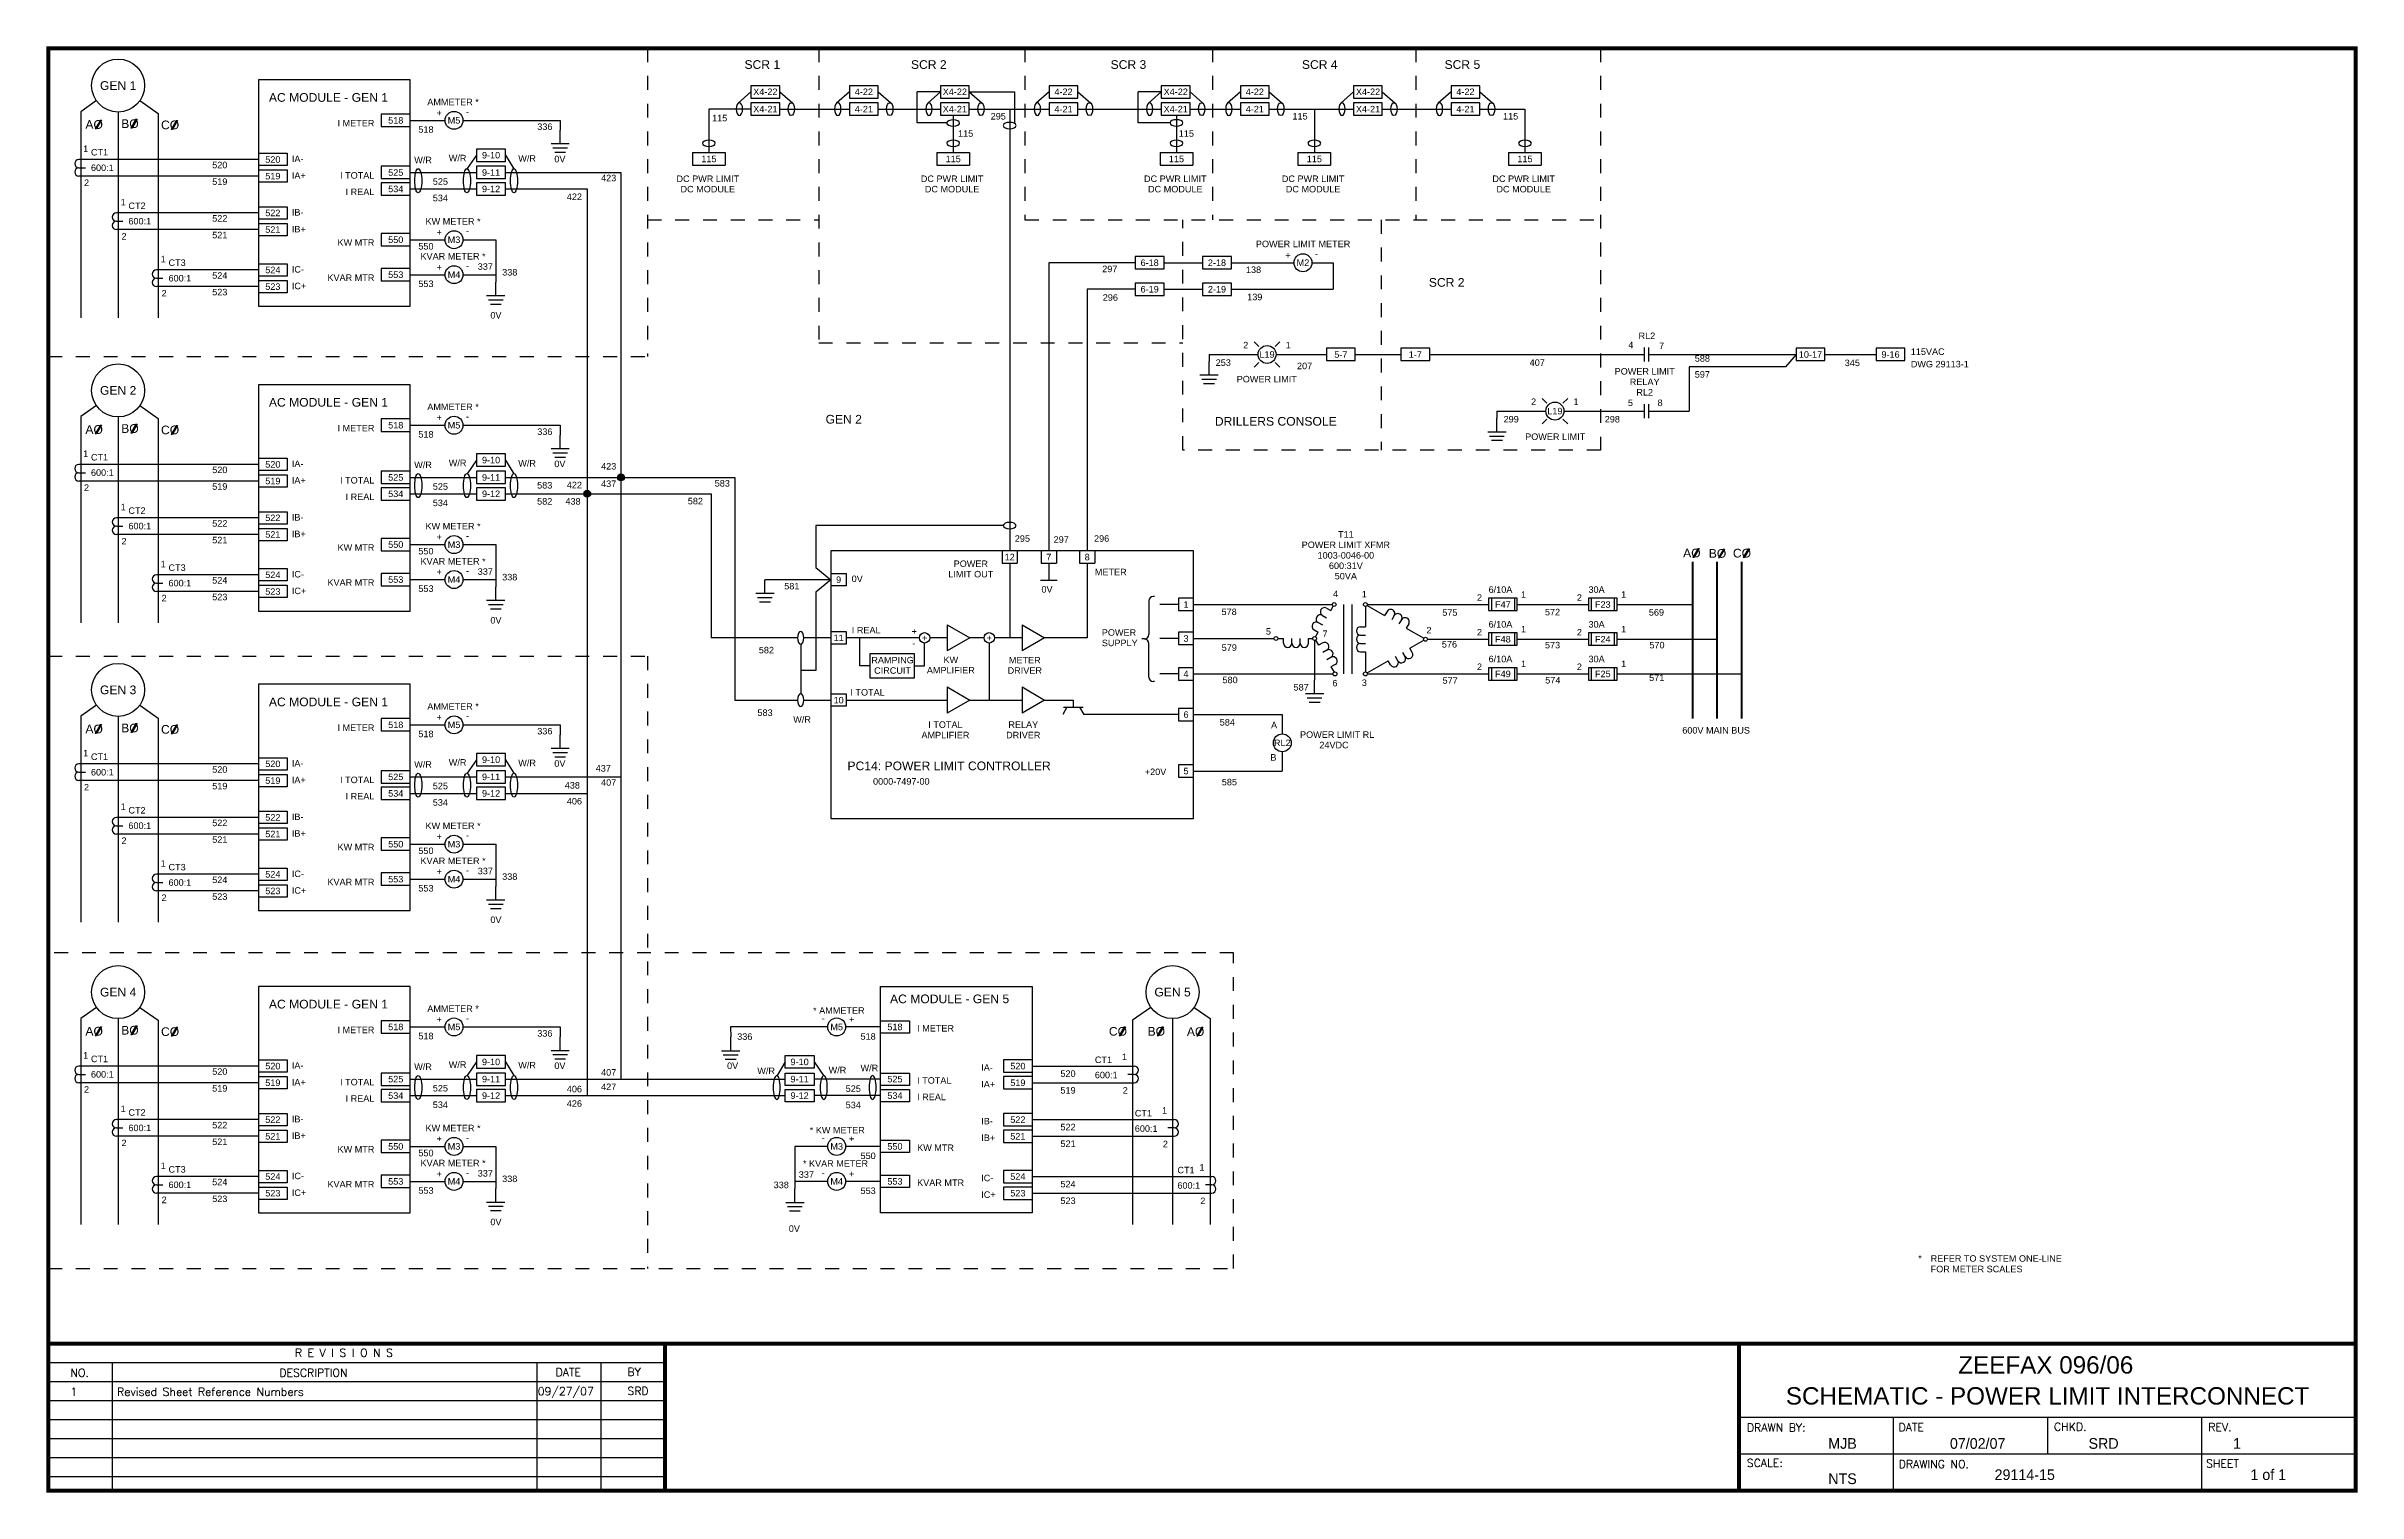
# Model space of a CAD drawing. Extents: x 1.2 to 17.8, y -2.1 to 8.4.
import ezdxf
from ezdxf.enums import TextEntityAlignment as Align

# ---------------------------------------------------------------- set-up
doc = ezdxf.new("R2010")
doc.units = 0
doc.header["$MEASUREMENT"] = 0
doc.linetypes.add('DASHED2', pattern=[0.375, 0.25, -0.125])
doc.layers.get('0').update_dxf_attribs({"linetype": 'CONTINUOUS'})
doc.layers.add('DRAWING', color=7, linetype='CONTINUOUS')
doc.styles.add('A1', font='A1.shx')
doc.styles.add('ROMAND', font='ROMAND.shx')
doc.styles.get("Standard").update_dxf_attribs({"font": 'ARIAL.TTF'})

msp = doc.modelspace()

# ---------------------------------------------------------------- texts
at = {"color": 7}
for s, height, style, p in [('R E V I S I O N S', 0.05763, 'ROMAND', (2.946, -1.087)), ('NO.', 0.0576, 'ROMAND', (1.328, -1.231)), ('1', 0.0576, 'ROMAND', (1.328, -1.368)), ('Revised Sheet Reference Numbers', 0.05763, 'ROMAND', (1.664, -1.368)), ('DESCRIPTION', 0.05763, 'ROMAND', (2.834, -1.231)), ('09/27/07', 0.0576, 'ROMAND', (4.696, -1.364)), ('DATE', 0.0576, 'ROMAND', (4.825, -1.227)), ('SRD', 0.0576, 'ROMAND', (5.343, -1.362)), ('BY', 0.0576, 'ROMAND', (5.343, -1.225)), ('DRAWN BY:', 0.0576, 'ROMAND', (13.412, -1.626)), ('DATE', 0.0576, 'ROMAND', (14.505, -1.624)), ('CHKD.', 0.0576, 'ROMAND', (15.625, -1.62)), ('REV.', 0.0576, 'ROMAND', (16.737, -1.623)), ('SCALE:', 0.0576, 'ROMAND', (13.411, -1.881)), ('MJB', 0.0769, 'A1', (13.998, -1.75)), ('DRAWING NO.', 0.05763, 'ROMAND', (14.506, -1.889)), ('07/02/07', 0.0769, 'A1', (14.875, -1.75)), ('SRD', 0.0769, 'A1', (15.874, -1.75)), ('SHEET', 0.0576, 'ROMAND', (16.721, -1.885)), ('1', 0.0769, 'A1', (16.916, -1.75)), ('NTS', 0.0769, 'A1', (13.998, -2.004)), ('29114-15', 0.0769, 'A1', (15.197, -1.975)), ('1 of 1', 0.0769, 'A1', (17.041, -1.975))]:
    msp.add_text(s, height=height, dxfattribs=dict(at, style=style)).set_placement(p)
at = {"layer": 'DRAWING', "color": 7}
for s, height, p in [('SCR 1', 0.0625, (6.315, 8.194)), ('SCR 2', 0.0625, (7.515, 8.194)), ('SCR 3', 0.0625, (8.954, 8.194)), ('SCR 4', 0.0625, (10.333, 8.194)), ('SCR 5', 0.0625, (11.361, 8.194)), ('AC MODULE - GEN 1', 0.0625, (3.188, 7.957)), ('AMMETER *', 0.0469, (4.086, 7.932)), ('DC PWR LIMIT', 0.04688, (5.922, 7.379)), ('DC MODULE', 0.0469, (5.922, 7.304)), ('DC PWR LIMIT', 0.04688, (7.683, 7.379)), ('DC MODULE', 0.0469, (7.683, 7.304)), ('DC PWR LIMIT', 0.04688, (9.292, 7.379)), ('DC MODULE', 0.0469, (9.292, 7.304)), ('DC PWR LIMIT', 0.04688, (10.285, 7.379)), ('DC MODULE', 0.0469, (10.285, 7.304)), ('DC PWR LIMIT', 0.04688, (11.803, 7.379)), ('DC MODULE', 0.0469, (11.803, 7.304)), ('KW METER *', 0.0469, (4.086, 7.072)), ('KVAR METER *', 0.04688, (4.086, 6.82)), ('POWER LIMIT METER', 0.04688, (10.213, 6.909)), ('SCR 2', 0.0625, (11.248, 6.624)), ('RL2', 0.0469, (12.691, 6.247)), ('POWER LIMIT', 0.04688, (12.675, 5.991)), ('POWER LIMIT', 0.04688, (9.951, 5.935)), ('RELAY', 0.0469, (12.675, 5.915)), ('RL2', 0.0469, (12.675, 5.84)), ('AC MODULE - GEN 1', 0.0625, (3.188, 5.76)), ('AMMETER *', 0.0469, (4.086, 5.735)), ('GEN 2', 0.0625, (6.902, 5.638)), ('DRILLERS CONSOLE', 0.0625, (10.016, 5.623)), ('POWER LIMIT', 0.04688, (12.03, 5.52)), ('KW METER *', 0.0469, (4.086, 4.875)), ('T11', 0.0469, (10.521, 4.816)), ('KVAR METER *', 0.04688, (4.086, 4.622)), ('POWER LIMIT XFMR', 0.04688, (10.521, 4.741)), ('1003-0046-00', 0.04688, (10.521, 4.665)), ('600:31V', 0.0469, (10.521, 4.59)), ('50VA', 0.0469, (10.521, 4.515)), ('RAMPING', 0.0469, (7.254, 3.91)), ('CIRCUIT', 0.0469, (7.254, 3.835)), ('AMPLIFIER', 0.0469, (7.674, 3.837)), ('KW', 0.0469, (7.674, 3.912)), ('DRIVER', 0.0469, (8.207, 3.835)), ('METER', 0.0469, (8.207, 3.91)), ('AC MODULE - GEN 1', 0.0625, (3.188, 3.601)), ('AMMETER *', 0.0469, (4.086, 3.576)), ('AMPLIFIER', 0.0469, (7.635, 3.37)), ('I TOTAL', 0.0469, (7.635, 3.445)), ('DRIVER', 0.0469, (8.196, 3.37)), ('RELAY', 0.0469, (8.196, 3.445)), ('KW METER *', 0.0469, (4.086, 2.716)), ('KVAR METER *', 0.04688, (4.086, 2.464)), ('AC MODULE - GEN 5', 0.0625, (7.665, 1.461)), ('AC MODULE - GEN 1', 0.0625, (3.188, 1.423)), ('AMMETER *', 0.0469, (4.086, 1.398)), ('KW METER *', 0.0469, (4.086, 0.538)), ('KVAR METER *', 0.04688, (4.086, 0.286))]:
    msp.add_text(s, height=height, dxfattribs=at).set_placement(p, align=Align.CENTER)
for s, height, p in [('GEN 1', 0.0625, (1.672, 8.074)), ('X4-22', 0.0469, (6.337, 8.029)), ('4-22', 0.0469, (7.047, 8.029)), ('X4-22', 0.0469, (7.703, 8.029)), ('4-22', 0.0469, (8.486, 8.029)), ('X4-22', 0.0469, (9.295, 8.029)), ('4-22', 0.0469, (9.865, 8.029)), ('X4-22', 0.0469, (10.681, 8.029)), ('4-22', 0.0469, (11.383, 8.029)), ('518', 0.0469, (3.673, 7.823)), ('M5', 0.0469, (4.093, 7.823)), ('X4-21', 0.0469, (6.337, 7.904)), ('4-21', 0.0469, (7.047, 7.904)), ('X4-21', 0.0469, (7.703, 7.904)), ('4-21', 0.0469, (8.486, 7.904)), ('X4-21', 0.0469, (9.295, 7.904)), ('4-21', 0.0469, (9.865, 7.904)), ('X4-21', 0.0469, (10.681, 7.904)), ('4-21', 0.0469, (11.383, 7.904)), ('520', 0.0469, (2.787, 7.541)), ('9-10', 0.0469, (4.36, 7.572)), ('115', 0.0469, (5.93, 7.545)), ('115', 0.0469, (7.691, 7.545)), ('115', 0.0469, (9.3, 7.545)), ('115', 0.0469, (10.294, 7.545)), ('115', 0.0469, (11.812, 7.545)), ('519', 0.0469, (2.787, 7.421)), ('525', 0.0469, (3.673, 7.447)), ('534', 0.0469, (3.673, 7.329)), ('9-11', 0.0469, (4.36, 7.447)), ('9-12', 0.0469, (4.36, 7.329)), ('522', 0.0469, (2.787, 7.156)), ('521', 0.0469, (2.787, 7.036)), ('550', 0.0469, (3.673, 6.963)), ('M3', 0.0469, (4.093, 6.963)), ('524', 0.0469, (2.787, 6.745)), ('553', 0.0469, (3.673, 6.711)), ('M4', 0.0469, (4.093, 6.711)), ('6-18', 0.0469, (9.107, 6.797)), ('2-18', 0.0469, (9.592, 6.797)), ('M2', 0.0469, (10.212, 6.797)), ('523', 0.0469, (2.787, 6.625)), ('6-19', 0.0469, (9.107, 6.606)), ('2-19', 0.0469, (9.592, 6.606)), ('L19', 0.0469, (9.953, 6.136)), ('5-7', 0.0469, (10.485, 6.136)), ('1-7', 0.0469, (11.022, 6.136)), ('10-17', 0.0469, (13.87, 6.136)), ('9-16', 0.0469, (14.447, 6.136)), ('GEN 2', 0.0625, (1.672, 5.877)), ('L19', 0.0469, (12.028, 5.728)), ('518', 0.0469, (3.673, 5.626)), ('M5', 0.0469, (4.093, 5.626)), ('520', 0.0469, (2.787, 5.344)), ('9-10', 0.0469, (4.36, 5.375)), ('519', 0.0469, (2.787, 5.224)), ('525', 0.0469, (3.673, 5.25)), ('9-11', 0.0469, (4.36, 5.25)), ('534', 0.0469, (3.673, 5.132)), ('9-12', 0.0469, (4.36, 5.132)), ('522', 0.0469, (2.787, 4.959)), ('521', 0.0469, (2.787, 4.839)), ('550', 0.0469, (3.673, 4.766)), ('M3', 0.0469, (4.093, 4.766)), ('12', 0.0469, (8.098, 4.676)), ('7', 0.0469, (8.38, 4.676)), ('8', 0.0469, (8.657, 4.676)), ('524', 0.0469, (2.787, 4.548)), ('553', 0.0469, (3.673, 4.514)), ('M4', 0.0469, (4.093, 4.514)), ('9', 0.0469, (6.865, 4.513)), ('LIMIT OUT', 0.0469, (7.818, 4.553)), ('POWER', 0.0469, (7.818, 4.628)), ('523', 0.0469, (2.787, 4.428)), ('1', 0.0469, (9.369, 4.334)), ('F47', 0.0469, (11.653, 4.334)), ('F23', 0.0469, (12.373, 4.334)), ('11', 0.0469, (6.865, 4.094)), ('+', 0.0469, (7.485, 4.094)), ('+', 0.0469, (7.951, 4.094)), ('3', 0.0469, (9.369, 4.089)), ('F48', 0.0469, (11.653, 4.084)), ('F24', 0.0469, (12.373, 4.084)), ('4', 0.0469, (9.369, 3.834)), ('F49', 0.0469, (11.653, 3.834)), ('F25', 0.0469, (12.373, 3.834)), ('GEN 3', 0.0625, (1.672, 3.719)), ('10', 0.0469, (6.865, 3.645)), ('6', 0.0469, (9.369, 3.541)), ('518', 0.0469, (3.673, 3.467)), ('M5', 0.0469, (4.093, 3.467)), ('RL2', 0.0469, (10.063, 3.337)), ('520', 0.0469, (2.787, 3.186)), ('9-10', 0.0469, (4.36, 3.216)), ('519', 0.0469, (2.787, 3.065)), ('525', 0.0469, (3.673, 3.092)), ('9-11', 0.0469, (4.36, 3.092)), ('5', 0.0469, (9.369, 3.134)), ('534', 0.0469, (3.673, 2.973)), ('9-12', 0.0469, (4.36, 2.973)), ('522', 0.0469, (2.787, 2.8)), ('521', 0.0469, (2.787, 2.68)), ('550', 0.0469, (3.673, 2.607)), ('M3', 0.0469, (4.093, 2.607)), ('524', 0.0469, (2.787, 2.39)), ('553', 0.0469, (3.673, 2.355)), ('M4', 0.0469, (4.093, 2.355)), ('523', 0.0469, (2.787, 2.27)), ('GEN 4', 0.0625, (1.672, 1.541)), ('GEN 5', 0.0625, (9.272, 1.541)), ('518', 0.0469, (3.673, 1.29)), ('M5', 0.0469, (4.093, 1.29)), ('M5', 0.0469, (6.851, 1.29)), ('518', 0.0469, (7.271, 1.29)), ('520', 0.0469, (2.787, 1.008)), ('9-10', 0.0469, (4.36, 1.038)), ('9-10', 0.0469, (6.584, 1.038)), ('520', 0.0469, (8.157, 1.008)), ('519', 0.0469, (2.787, 0.888)), ('525', 0.0469, (3.673, 0.914)), ('9-11', 0.0469, (4.36, 0.914)), ('9-11', 0.0469, (6.584, 0.914)), ('525', 0.0469, (7.271, 0.914)), ('519', 0.0469, (8.157, 0.888)), ('534', 0.0469, (3.673, 0.795)), ('9-12', 0.0469, (4.36, 0.795)), ('9-12', 0.0469, (6.584, 0.795)), ('534', 0.0469, (7.271, 0.795)), ('522', 0.0469, (2.787, 0.622)), ('521', 0.0469, (2.787, 0.502)), ('522', 0.0469, (8.157, 0.622)), ('521', 0.0469, (8.157, 0.502)), ('550', 0.0469, (3.673, 0.429)), ('M3', 0.0469, (4.093, 0.429)), ('M3', 0.0469, (6.851, 0.429)), ('550', 0.0469, (7.271, 0.429)), ('524', 0.0469, (2.787, 0.212)), ('553', 0.0469, (3.673, 0.177)), ('M4', 0.0469, (4.093, 0.177)), ('M4', 0.0469, (6.851, 0.177)), ('553', 0.0469, (7.271, 0.177)), ('524', 0.0469, (8.157, 0.212)), ('523', 0.0469, (2.787, 0.092)), ('523', 0.0469, (8.157, 0.092))]:
    msp.add_text(s, height=height, dxfattribs=at).set_placement(p, align=Align.MIDDLE_CENTER)
for s, height, p in [('+', 0.0469, (3.967, 7.854)), ('-', 0.0469, (4.179, 7.863)), ('115', 0.0469, (5.953, 7.816)), ('295', 0.0469, (7.961, 7.829)), ('115', 0.0469, (10.136, 7.829)), ('115', 0.0469, (11.654, 7.829)), ('518', 0.0469, (3.836, 7.734)), ('336', 0.0469, (4.693, 7.754)), ('115', 0.0469, (7.726, 7.705)), ('115', 0.0469, (9.317, 7.705)), ('1', 0.0469, (1.42, 7.595)), ('CT1', 0.0469, (1.476, 7.57)), ('600:1', 0.0469, (1.476, 7.458)), ('520', 0.0469, (2.35, 7.478)), ('IA-', 0.0469, (2.924, 7.522)), ('W/R', 0.0469, (3.806, 7.514)), ('W/R', 0.0469, (4.055, 7.528)), ('W/R', 0.0469, (4.556, 7.525)), ('0V', 0.0469, (4.816, 7.521)), ('2', 0.0469, (1.426, 7.35)), ('519', 0.0469, (2.35, 7.358)), ('IA+', 0.0469, (2.924, 7.402)), ('525', 0.0469, (3.94, 7.359)), ('423', 0.0469, (5.153, 7.384)), ('1', 0.0469, (1.69, 7.21)), ('CT2', 0.0469, (1.746, 7.184)), ('IB-', 0.0469, (2.924, 7.137)), ('534', 0.0469, (3.94, 7.24)), ('422', 0.0469, (4.906, 7.249)), ('2', 0.0469, (1.696, 6.964)), ('600:1', 0.0469, (1.746, 7.073)), ('522', 0.0469, (2.35, 7.093)), ('521', 0.0469, (2.35, 6.973)), ('IB+', 0.0469, (2.924, 7.016)), ('+', 0.0469, (3.967, 6.994)), ('-', 0.0469, (4.179, 7.003)), ('1', 0.0469, (1.979, 6.8)), ('550', 0.0469, (3.836, 6.892)), ('+', 0.0469, (10.085, 6.828)), ('-', 0.0469, (10.298, 6.837)), ('CT3', 0.0469, (2.035, 6.774)), ('600:1', 0.0469, (2.035, 6.662)), ('524', 0.0469, (2.35, 6.682)), ('IC-', 0.0469, (2.924, 6.726)), ('553', 0.0469, (3.836, 6.622)), ('+', 0.0469, (3.967, 6.742)), ('-', 0.0469, (4.179, 6.751)), ('337', 0.0469, (4.264, 6.746)), ('338', 0.0469, (4.44, 6.705)), ('297', 0.0469, (8.765, 6.729)), ('138', 0.0469, (9.801, 6.723)), ('2', 0.0469, (1.985, 6.554)), ('523', 0.0469, (2.35, 6.562)), ('IC+', 0.0469, (2.924, 6.606)), ('296', 0.0469, (8.769, 6.523)), ('139', 0.0469, (9.81, 6.527)), ('0V', 0.0469, (4.355, 6.395)), ('2', 0.0469, (9.781, 6.18)), ('1', 0.0469, (10.087, 6.18)), ('4', 0.0469, (12.557, 6.181)), ('7', 0.0469, (12.779, 6.175)), ('115VAC', 0.0469, (14.593, 6.133)), ('253', 0.0469, (9.583, 6.054)), ('207', 0.0469, (10.169, 6.03)), ('407', 0.0469, (11.846, 6.054)), ('588', 0.0469, (13.036, 6.084)), ('597', 0.0469, (13.036, 5.969)), ('345', 0.0469, (14.117, 6.052)), ('DWG 29113-1', 0.04688, (14.593, 6.043)), ('+', 0.0469, (3.967, 5.657)), ('-', 0.0469, (4.179, 5.666)), ('299', 0.0469, (11.658, 5.646)), ('2', 0.0469, (11.856, 5.772)), ('1', 0.0469, (12.162, 5.772)), ('298', 0.0469, (12.387, 5.646)), ('5', 0.0469, (12.554, 5.764)), ('8', 0.0469, (12.768, 5.764)), ('518', 0.0469, (3.836, 5.537)), ('336', 0.0469, (4.693, 5.556)), ('1', 0.0469, (1.42, 5.398)), ('CT1', 0.0469, (1.476, 5.372)), ('IA-', 0.0469, (2.924, 5.325)), ('W/R', 0.0469, (3.806, 5.317)), ('W/R', 0.0469, (4.055, 5.331)), ('W/R', 0.0469, (4.556, 5.328)), ('0V', 0.0469, (4.816, 5.324)), ('423', 0.0469, (5.153, 5.307)), ('2', 0.0469, (1.426, 5.153)), ('600:1', 0.0469, (1.476, 5.261)), ('520', 0.0469, (2.35, 5.281)), ('519', 0.0469, (2.35, 5.161)), ('IA+', 0.0469, (2.924, 5.205)), ('525', 0.0469, (3.94, 5.161)), ('583', 0.0469, (4.692, 5.17)), ('422', 0.0469, (4.906, 5.172)), ('437', 0.0469, (5.153, 5.181)), ('583', 0.0469, (5.972, 5.184)), ('1', 0.0469, (1.69, 5.013)), ('CT2', 0.0469, (1.746, 4.987)), ('534', 0.0469, (3.94, 5.043)), ('582', 0.0469, (4.692, 5.054)), ('438', 0.0469, (4.896, 5.054)), ('582', 0.0469, (5.778, 5.056)), ('600:1', 0.0469, (1.746, 4.876)), ('522', 0.0469, (2.35, 4.895)), ('IB-', 0.0469, (2.924, 4.939)), ('IB+', 0.0469, (2.924, 4.819)), ('+', 0.0469, (3.967, 4.797)), ('295', 0.0469, (8.135, 4.786)), ('296', 0.0469, (8.706, 4.786)), ('2', 0.0469, (1.696, 4.767)), ('521', 0.0469, (2.35, 4.775)), ('550', 0.0469, (3.836, 4.695)), ('-', 0.0469, (4.179, 4.806)), ('297', 0.0469, (8.415, 4.779)), ('1', 0.0469, (1.979, 4.602)), ('CT3', 0.0469, (2.035, 4.576)), ('600:1', 0.0469, (2.035, 4.465)), ('524', 0.0469, (2.35, 4.485)), ('IC-', 0.0469, (2.924, 4.529)), ('+', 0.0469, (3.967, 4.545)), ('-', 0.0469, (4.179, 4.554)), ('337', 0.0469, (4.264, 4.548)), ('338', 0.0469, (4.44, 4.508)), ('0V', 0.0469, (6.959, 4.496)), ('METER', 0.0469, (8.712, 4.545)), ('2', 0.0469, (1.985, 4.357)), ('523', 0.0469, (2.35, 4.365)), ('IC+', 0.0469, (2.924, 4.409)), ('553', 0.0469, (3.836, 4.425)), ('581', 0.0469, (6.473, 4.443)), ('0V', 0.0469, (8.327, 4.42)), ('4', 0.0469, (10.429, 4.388)), ('1', 0.0469, (10.636, 4.385)), ('2', 0.0469, (11.466, 4.361)), ('6/10A', 0.0469, (11.55, 4.418)), ('1', 0.0469, (11.784, 4.383)), ('2', 0.0469, (12.186, 4.361)), ('30A', 0.0469, (12.27, 4.418)), ('1', 0.0469, (12.505, 4.383)), ('0V', 0.0469, (4.355, 4.197)), ('I REAL', 0.0469, (6.96, 4.126)), ('578', 0.0469, (9.625, 4.258)), ('2', 0.0469, (11.102, 4.126)), ('575', 0.0469, (11.216, 4.253)), ('6/10A', 0.0469, (11.55, 4.168)), ('1', 0.0469, (11.784, 4.133)), ('572', 0.0469, (11.956, 4.256)), ('30A', 0.0469, (12.27, 4.168)), ('1', 0.0469, (12.505, 4.133)), ('569', 0.0469, (12.705, 4.254)), ('582', 0.0469, (6.29, 3.982)), ('+', 0.0469, (7.391, 4.117)), ('-', 0.0469, (7.396, 4.031)), ('SUPPLY', 0.0469, (8.762, 4.034)), ('POWER', 0.0469, (8.762, 4.109)), ('579', 0.0469, (9.626, 4)), ('5', 0.0469, (9.945, 4.117)), ('7', 0.0469, (10.353, 4.1)), ('576', 0.0469, (11.213, 4.024)), ('2', 0.0469, (11.466, 4.111)), ('573', 0.0469, (11.956, 4.018)), ('2', 0.0469, (12.186, 4.111)), ('570', 0.0469, (12.709, 4.018)), ('2', 0.0469, (11.466, 3.862)), ('6/10A', 0.0469, (11.55, 3.918)), ('1', 0.0469, (11.784, 3.883)), ('2', 0.0469, (12.186, 3.862)), ('30A', 0.0469, (12.27, 3.918)), ('1', 0.0469, (12.505, 3.883)), ('I TOTAL', 0.0469, (6.95, 3.678)), ('580', 0.0469, (9.632, 3.767)), ('587', 0.0469, (10.144, 3.714)), ('6', 0.0469, (10.424, 3.744)), ('3', 0.0469, (10.636, 3.747)), ('577', 0.0469, (11.218, 3.763)), ('574', 0.0469, (11.958, 3.765)), ('571', 0.0469, (12.707, 3.783)), ('+', 0.0469, (3.967, 3.499)), ('-', 0.0469, (4.179, 3.508)), ('583', 0.0469, (6.28, 3.531)), ('W/R', 0.0469, (6.538, 3.482)), ('584', 0.0469, (9.612, 3.462)), ('518', 0.0469, (3.836, 3.378)), ('336', 0.0469, (4.693, 3.398)), ('A', 0.0469, (9.982, 3.442)), ('POWER LIMIT RL', 0.04688, (10.191, 3.373)), ('24VDC', 0.0469, (10.33, 3.298)), ('600V MAIN BUS', 0.04688, (12.946, 3.404)), ('1', 0.0469, (1.42, 3.24)), ('CT1', 0.0469, (1.476, 3.214)), ('520', 0.0469, (2.35, 3.122)), ('IA-', 0.0469, (2.924, 3.166)), ('W/R', 0.0469, (3.806, 3.158)), ('W/R', 0.0469, (4.055, 3.173)), ('W/R', 0.0469, (4.556, 3.169)), ('0V', 0.0469, (4.816, 3.165)), ('437', 0.0469, (5.114, 3.13)), ('PC14: POWER LIMIT CONTROLLER', 0.0625, (6.929, 3.14)), ('B', 0.0469, (9.977, 3.209)), ('2', 0.0469, (1.426, 2.994)), ('600:1', 0.0469, (1.476, 3.102)), ('519', 0.0469, (2.35, 3.002)), ('IA+', 0.0469, (2.924, 3.046)), ('525', 0.0469, (3.94, 3.003)), ('438', 0.0469, (4.891, 3.008)), ('407', 0.0469, (5.153, 3.028)), ('0000-7497-00', 0.04688, (7.113, 3.036)), ('+20V', 0.0469, (9.072, 3.105)), ('585', 0.0469, (9.627, 3.031)), ('1', 0.0469, (1.69, 2.854)), ('CT2', 0.0469, (1.746, 2.828)), ('534', 0.0469, (3.94, 2.884)), ('406', 0.0469, (4.906, 2.893)), ('600:1', 0.0469, (1.746, 2.717)), ('522', 0.0469, (2.35, 2.737)), ('IB-', 0.0469, (2.924, 2.781)), ('IB+', 0.0469, (2.924, 2.661)), ('+', 0.0469, (3.967, 2.639)), ('-', 0.0469, (4.179, 2.648)), ('2', 0.0469, (1.696, 2.609)), ('521', 0.0469, (2.35, 2.617)), ('550', 0.0469, (3.836, 2.536)), ('1', 0.0469, (1.979, 2.444)), ('CT3', 0.0469, (2.035, 2.418)), ('600:1', 0.0469, (2.035, 2.307)), ('524', 0.0469, (2.35, 2.327)), ('IC-', 0.0469, (2.924, 2.37)), ('+', 0.0469, (3.967, 2.386)), ('-', 0.0469, (4.179, 2.395)), ('337', 0.0469, (4.264, 2.39)), ('338', 0.0469, (4.44, 2.35)), ('2', 0.0469, (1.985, 2.198)), ('523', 0.0469, (2.35, 2.206)), ('IC+', 0.0469, (2.924, 2.25)), ('553', 0.0469, (3.836, 2.266)), ('0V', 0.0469, (4.355, 2.039)), ('+', 0.0469, (3.967, 1.321)), ('-', 0.0469, (4.179, 1.33)), ('* AMMETER', 0.0469, (6.681, 1.385)), ('518', 0.0469, (3.836, 1.201)), ('336', 0.0469, (4.693, 1.22)), ('336', 0.0469, (6.134, 1.197)), ('518', 0.0469, (7.023, 1.198)), ('I METER', 0.0469, (7.431, 1.257)), ('1', 0.0469, (1.42, 1.062)), ('CT1', 0.0469, (1.476, 1.036)), ('IA-', 0.0469, (2.924, 0.989)), ('W/R', 0.0469, (3.806, 0.98)), ('W/R', 0.0469, (4.055, 0.995)), ('W/R', 0.0469, (4.556, 0.991)), ('0V', 0.0469, (4.816, 0.987)), ('0V', 0.0469, (6.061, 0.987)), ('W/R', 0.0469, (6.793, 0.956)), ('W/R', 0.0469, (7.023, 0.971)), ('IA-', 0.0469, (7.893, 0.974)), ('CT1', 0.0469, (8.712, 1.03)), ('1', 0.0469, (8.907, 1.051)), ('2', 0.0469, (1.426, 0.816)), ('600:1', 0.0469, (1.476, 0.925)), ('520', 0.0469, (2.35, 0.945)), ('519', 0.0469, (2.35, 0.824)), ('IA+', 0.0469, (2.924, 0.868)), ('525', 0.0469, (3.94, 0.825)), ('406', 0.0469, (4.906, 0.819)), ('407', 0.0469, (5.153, 0.939)), ('427', 0.0469, (5.153, 0.835)), ('W/R', 0.0469, (6.279, 0.95)), ('525', 0.0469, (6.916, 0.822)), ('I TOTAL', 0.0469, (7.431, 0.881)), ('IA+', 0.0469, (7.893, 0.854)), ('520', 0.0469, (8.464, 0.93)), ('519', 0.0469, (8.464, 0.81)), ('600:1', 0.0469, (8.712, 0.92)), ('2', 0.0469, (8.913, 0.809)), ('1', 0.0469, (1.69, 0.676)), ('CT2', 0.0469, (1.746, 0.65)), ('534', 0.0469, (3.94, 0.706)), ('426', 0.0469, (4.906, 0.715)), ('534', 0.0469, (6.916, 0.704)), ('I REAL', 0.0469, (7.431, 0.762)), ('CT1', 0.0469, (9, 0.645)), ('1', 0.0469, (9.196, 0.665)), ('600:1', 0.0469, (1.746, 0.539)), ('522', 0.0469, (2.35, 0.559)), ('IB-', 0.0469, (2.924, 0.603)), ('IB+', 0.0469, (2.924, 0.483)), ('+', 0.0469, (3.967, 0.461)), ('* KW METER', 0.0469, (6.657, 0.523)), ('IB-', 0.0469, (7.893, 0.588)), ('IB+', 0.0469, (7.893, 0.468)), ('522', 0.0469, (8.464, 0.545)), ('600:1', 0.0469, (9, 0.534)), ('2', 0.0469, (1.696, 0.431)), ('521', 0.0469, (2.35, 0.439)), ('550', 0.0469, (3.836, 0.358)), ('-', 0.0469, (4.179, 0.47)), ('550', 0.0469, (7.023, 0.338)), ('KW MTR', 0.0469, (7.431, 0.396)), ('521', 0.0469, (8.464, 0.425)), ('2', 0.0469, (9.202, 0.423)), ('1', 0.0469, (1.979, 0.266)), ('CT3', 0.0469, (2.035, 0.24)), ('600:1', 0.0469, (2.035, 0.129)), ('524', 0.0469, (2.35, 0.149)), ('IC-', 0.0469, (2.924, 0.193)), ('+', 0.0469, (3.967, 0.208)), ('-', 0.0469, (4.179, 0.217)), ('337', 0.0469, (4.264, 0.212)), ('338', 0.0469, (4.44, 0.172)), ('338', 0.0469, (6.397, 0.128)), ('337', 0.0469, (6.578, 0.203)), ('* KVAR METER', 0.04688, (6.608, 0.282)), ('KVAR MTR', 0.0469, (7.431, 0.144)), ('IC-', 0.0469, (7.893, 0.178)), ('524', 0.0469, (8.464, 0.134)), ('CT1', 0.0469, (9.307, 0.235)), ('600:1', 0.0469, (9.307, 0.124)), ('1', 0.0469, (9.466, 0.255)), ('2', 0.0469, (1.985, 0.02)), ('523', 0.0469, (2.35, 0.028)), ('IC+', 0.0469, (2.924, 0.072)), ('553', 0.0469, (3.836, 0.088)), ('553', 0.0469, (7.023, 0.086)), ('IC+', 0.0469, (7.893, 0.058)), ('523', 0.0469, (8.464, 0.014)), ('2', 0.0469, (9.472, 0.013)), ('0V', 0.0469, (4.355, -0.139)), ('0V', 0.0469, (6.506, -0.187)), ('*', 0.0469, (14.647, -0.402)), ('REFER TO SYSTEM ONE-LINE ', 0.04688, (14.736, -0.402)), ('FOR METER SCALES', 0.04688, (14.736, -0.478))]:
    msp.add_text(s, height=height, dxfattribs=at).set_placement(p)
for s, p in [('I METER', (3.519, 7.779)), ('I TOTAL', (3.519, 7.403)), ('I REAL', (3.519, 7.284)), ('KW MTR', (3.519, 6.919)), ('KVAR MTR', (3.519, 6.666)), ('I METER', (3.519, 5.582)), ('I TOTAL', (3.519, 5.206)), ('I REAL', (3.519, 5.087)), ('KW MTR', (3.519, 4.721)), ('KVAR MTR', (3.519, 4.469)), ('I METER', (3.519, 3.423)), ('I TOTAL', (3.519, 3.047)), ('I REAL', (3.519, 2.929)), ('KW MTR', (3.519, 2.563)), ('KVAR MTR', (3.519, 2.311)), ('I METER', (3.519, 1.245)), ('I TOTAL', (3.519, 0.869)), ('I REAL', (3.519, 0.751)), ('KW MTR', (3.519, 0.385)), ('KVAR MTR', (3.519, 0.133))]:
    msp.add_text(s, height=0.0469, dxfattribs=at).set_placement(p, align=Align.RIGHT)
at = {"layer": 'DRAWING', "color": 7, "text_generation_flag": 2}
for s, p in [('-', (6.765, 1.33)), ('+', (6.978, 1.321)), ('+', (6.978, 0.461)), ('-', (6.765, 0.47)), ('-', (6.765, 0.217)), ('+', (6.978, 0.208))]:
    msp.add_text(s, height=0.0469, dxfattribs=at).set_placement(p)
at = {"layer": 'DRAWING', "color": 7, "linetype": 'ByBlock'}
for s, p in [('ZEEFAX 096/06', (15.566, -1.208)), ('SCHEMATIC - POWER LIMIT INTERCONNECT', (15.579, -1.431))]:
    msp.add_text(s, height=0.125, dxfattribs=at).set_placement(p, align=Align.CENTER)

# ---------------------------------------------------------------- blocks, each defined once
blk = doc.blocks.new('A_phase')
h = blk.add_hatch(color=256)
h.paths.add_polyline_path([(0.1, -0.033), (0.108, -0.033), (0.145, 0.031), (0.137, 0.031)], flags=16)
h.paths.add_polyline_path([(0.01, -0.05), (0.165, -0.05), (0.165, 0.047), (0.01, 0.047)], flags=9)
for p, q in [((0.137, 0.031), (0.1, -0.033)), ((0.145, 0.031), (0.108, -0.033)), ((0.137, 0.031), (0.145, 0.031)), ((0.108, -0.033), (0.1, -0.033))]:
    blk.add_line(p, q)
blk.add_text('AO', height=0.0625).set_placement((0.029, -0.032))
blk = doc.blocks.new('B_phase')
h = blk.add_hatch(color=256)
h.paths.add_polyline_path([(0.094, -0.031), (0.101, -0.031), (0.139, 0.033), (0.131, 0.033)], flags=16)
h.paths.add_polyline_path([(0.01, -0.048), (0.158, -0.048), (0.158, 0.049), (0.01, 0.049)], flags=9)
for p, q in [((0.131, 0.033), (0.094, -0.031)), ((0.139, 0.033), (0.101, -0.031)), ((0.131, 0.033), (0.139, 0.033)), ((0.101, -0.031), (0.094, -0.031))]:
    blk.add_line(p, q)
blk.add_text('BO', height=0.0625).set_placement((0.025, -0.03))
blk = doc.blocks.new('C_phase')
h = blk.add_hatch(color=256)
h.paths.add_polyline_path([(0.099, -0.026), (0.107, -0.026), (0.144, 0.038), (0.136, 0.038)], flags=16)
h.paths.add_polyline_path([(0.013, -0.043), (0.168, -0.043), (0.168, 0.054), (0.013, 0.054)], flags=9)
for p, q in [((0.136, 0.038), (0.099, -0.026)), ((0.144, 0.038), (0.107, -0.026)), ((0.136, 0.038), (0.144, 0.038)), ((0.107, -0.026), (0.099, -0.026))]:
    blk.add_line(p, q)
blk.add_text('CO', height=0.0625).set_placement((0.025, -0.025))
blk = doc.blocks.new('gnd')
for p, q in [((0, -0.099), (0, 0)), ((0.066, -0.099), (-0.066, -0.099)), ((0.053, -0.13), (-0.053, -0.13)), ((0.039, -0.161), (-0.039, -0.161))]:
    blk.add_line(p, q)
blk = doc.blocks.new('dot')
h = blk.add_hatch(color=256)
edge = h.paths.add_edge_path()
edge.add_arc((0, 0), 0.0249, 0, 360)
blk.add_circle((0, 0), 0.0249)
blk = doc.blocks.new('npcap')
for p, q in [((0, 0.051), (0, -0.051)), ((0.031, 0.051), (0.031, -0.051))]:
    blk.add_line(p, q)

# ---------------------------------------------------------------- linework, layer by layer
at = {"color": 7}
for p, q in [((1.168, -0.992), (1.168, -2.052)), ((1.168, -1.129), (5.613, -1.129)), ((1.629, -1.129), (1.629, -2.052)), ((4.691, -1.129), (4.691, -2.052)), ((5.152, -1.129), (5.152, -2.052)), ((1.168, -1.266), (5.613, -1.266)), ((1.168, -1.266), (5.613, -1.266)), ((1.168, -1.266), (5.613, -1.266)), ((1.168, -1.403), (5.613, -1.403)), ((1.168, -1.403), (5.613, -1.403)), ((1.168, -1.403), (5.613, -1.403)), ((1.168, -1.54), (5.613, -1.54)), ((13.355, -1.522), (17.8, -1.522)), ((14.466, -1.522), (14.466, -2.052)), ((15.578, -1.522), (15.578, -1.787)), ((16.689, -1.522), (16.689, -2.052)), ((1.168, -1.677), (5.613, -1.677)), ((1.168, -1.813), (5.613, -1.813)), ((13.355, -1.787), (17.8, -1.787)), ((1.168, -1.95), (5.613, -1.95))]:
    msp.add_line(p, q, dxfattribs=at)
at = {"color": 7, "const_width": 0.0288}
msp.add_lwpolyline([(17.8, -2.052), (17.8, 8.343), (1.168, 8.343), (1.168, -2.052)], close=True, dxfattribs=at)
for points in [[(1.168, -0.992), (17.8, -0.992)], [(5.613, -0.992), (5.613, -2.052)], [(13.355, -2.052), (13.355, -0.992)]]:
    msp.add_lwpolyline(points, dxfattribs=at)
at = {"layer": 'DRAWING', "color": 7, "linetype": 'DASHED2', "ltscale": 0.1875}
for p, q in [((5.488, 8.343), (5.488, 6.121)), ((6.722, 8.343), (6.722, 6.219)), ((8.208, 8.343), (8.208, 7.106)), ((9.559, 8.343), (9.559, 7.106)), ((11.026, 8.343), (11.026, 7.106)), ((12.357, 8.343), (12.357, 5.447)), ((5.488, 7.106), (6.722, 7.106)), ((8.208, 7.106), (12.357, 7.106)), ((9.347, 5.447), (9.347, 7.106)), ((10.775, 7.106), (10.775, 5.447)), ((6.722, 6.219), (9.347, 6.219)), ((1.168, 6.121), (5.488, 6.121)), ((12.357, 5.447), (9.347, 5.447)), ((1.168, 3.962), (5.488, 3.962)), ((5.488, 3.962), (5.488, -0.451)), ((9.712, 1.823), (1.168, 1.823)), ((9.712, -0.451), (9.712, 1.823)), ((1.168, -0.451), (9.712, -0.451))]:
    msp.add_line(p, q, dxfattribs=at)
at = {"layer": 'DRAWING', "color": 7}
for p, q in [((2.683, 8.115), (2.683, 6.483)), ((3.777, 8.115), (2.683, 8.115)), ((3.777, 6.483), (3.777, 8.115)), ((6.233, 8.029), (6.141, 7.947)), ((6.233, 8.073), (6.233, 7.984)), ((6.441, 8.073), (6.233, 8.073)), ((6.441, 7.984), (6.441, 8.073)), ((6.441, 8.029), (6.534, 7.947)), ((6.943, 8.029), (6.85, 7.947)), ((6.943, 8.073), (6.943, 7.984)), ((7.151, 8.073), (6.943, 8.073)), ((7.151, 7.984), (7.151, 8.073)), ((7.151, 8.029), (7.243, 7.947)), ((7.432, 7.805), (7.432, 8.029)), ((7.599, 8.029), (7.432, 8.029)), ((7.599, 8.029), (7.507, 7.947)), ((7.599, 8.073), (7.599, 7.984)), ((7.807, 8.073), (7.599, 8.073)), ((7.807, 7.984), (7.807, 8.073)), ((7.807, 8.029), (7.9, 7.947)), ((7.807, 8.029), (8.135, 8.029)), ((8.135, 7.799), (8.135, 8.029)), ((8.382, 8.029), (8.289, 7.947)), ((8.382, 8.073), (8.382, 7.984)), ((8.59, 8.073), (8.382, 8.073)), ((8.59, 7.984), (8.59, 8.073)), ((8.59, 8.029), (8.682, 7.947)), ((9.023, 7.805), (9.023, 8.029)), ((9.191, 8.029), (9.023, 8.029)), ((9.191, 8.029), (9.098, 7.947)), ((9.191, 8.073), (9.191, 7.984)), ((9.399, 8.073), (9.191, 8.073)), ((9.399, 7.984), (9.399, 8.073)), ((9.399, 8.029), (9.491, 7.947)), ((9.761, 8.029), (9.668, 7.947)), ((9.761, 8.073), (9.761, 7.984)), ((9.969, 8.073), (9.761, 8.073)), ((9.969, 7.984), (9.969, 8.073)), ((9.969, 8.029), (10.061, 7.947)), ((10.577, 8.029), (10.484, 7.947)), ((10.577, 8.073), (10.577, 7.984)), ((10.784, 8.073), (10.577, 8.073)), ((10.784, 7.984), (10.784, 8.073)), ((10.784, 8.029), (10.877, 7.947)), ((11.28, 8.029), (11.187, 7.947)), ((11.28, 8.073), (11.28, 7.984)), ((11.487, 8.073), (11.28, 8.073)), ((11.487, 7.984), (11.487, 8.073)), ((11.487, 8.029), (11.58, 7.947)), ((1.516, 7.965), (1.402, 7.885)), ((1.402, 7.885), (1.402, 6.399)), ((1.672, 7.884), (1.672, 6.399)), ((1.829, 7.965), (1.961, 7.872)), ((1.961, 7.872), (1.961, 6.399)), ((3.777, 7.868), (3.569, 7.868)), ((3.569, 7.868), (3.569, 7.779)), ((6.233, 7.904), (5.93, 7.904)), ((5.93, 7.904), (5.93, 7.591)), ((6.233, 7.984), (6.441, 7.984)), ((6.441, 7.949), (6.233, 7.949)), ((6.233, 7.949), (6.233, 7.86)), ((6.233, 7.86), (6.441, 7.86)), ((6.441, 7.86), (6.441, 7.949)), ((6.441, 7.904), (6.943, 7.904)), ((6.943, 7.984), (7.151, 7.984)), ((7.151, 7.949), (6.943, 7.949)), ((6.943, 7.949), (6.943, 7.86)), ((6.943, 7.86), (7.151, 7.86)), ((7.151, 7.86), (7.151, 7.949)), ((7.151, 7.904), (7.599, 7.904)), ((7.599, 7.984), (7.807, 7.984)), ((7.807, 7.949), (7.599, 7.949)), ((7.599, 7.949), (7.599, 7.86)), ((7.599, 7.86), (7.807, 7.86)), ((7.691, 7.86), (7.691, 7.591)), ((7.807, 7.86), (7.807, 7.949)), ((7.807, 7.904), (8.382, 7.904)), ((8.098, 7.904), (8.098, 4.721)), ((8.382, 7.984), (8.59, 7.984)), ((8.59, 7.949), (8.382, 7.949)), ((8.382, 7.949), (8.382, 7.86)), ((8.382, 7.86), (8.59, 7.86)), ((8.59, 7.86), (8.59, 7.949)), ((8.59, 7.904), (9.191, 7.904)), ((9.191, 7.984), (9.399, 7.984)), ((9.399, 7.949), (9.191, 7.949)), ((9.191, 7.949), (9.191, 7.86)), ((9.191, 7.86), (9.399, 7.86)), ((9.3, 7.86), (9.3, 7.591)), ((9.399, 7.86), (9.399, 7.949)), ((9.399, 7.904), (9.761, 7.904)), ((9.761, 7.984), (9.969, 7.984)), ((9.969, 7.949), (9.761, 7.949)), ((9.761, 7.949), (9.761, 7.86)), ((9.761, 7.86), (9.969, 7.86)), ((9.969, 7.86), (9.969, 7.949)), ((9.969, 7.904), (10.577, 7.904)), ((10.294, 7.904), (10.294, 7.591)), ((10.577, 7.984), (10.784, 7.984)), ((10.784, 7.949), (10.577, 7.949)), ((10.577, 7.949), (10.577, 7.86)), ((10.577, 7.86), (10.784, 7.86)), ((10.784, 7.86), (10.784, 7.949)), ((10.784, 7.904), (11.28, 7.904)), ((11.28, 7.984), (11.487, 7.984)), ((11.487, 7.949), (11.28, 7.949)), ((11.28, 7.949), (11.28, 7.86)), ((11.28, 7.86), (11.487, 7.86)), ((11.487, 7.86), (11.487, 7.949)), ((11.487, 7.904), (11.812, 7.904)), ((11.812, 7.904), (11.812, 7.591)), ((3.569, 7.779), (3.777, 7.779)), ((3.777, 7.823), (4.029, 7.823)), ((4.158, 7.823), (4.859, 7.823)), ((4.859, 7.823), (4.858, 7.752)), ((7.645, 7.805), (7.432, 7.805)), ((9.254, 7.805), (9.023, 7.805)), ((2.683, 7.541), (1.389, 7.541)), ((2.683, 7.586), (2.891, 7.586)), ((2.891, 7.586), (2.891, 7.497)), ((4.256, 7.572), (4.187, 7.475)), ((4.464, 7.616), (4.256, 7.616)), ((4.256, 7.616), (4.256, 7.527)), ((4.256, 7.527), (4.464, 7.527)), ((4.464, 7.527), (4.464, 7.616)), ((4.464, 7.572), (4.523, 7.474)), ((5.812, 7.591), (5.812, 7.5)), ((5.812, 7.591), (6.047, 7.591)), ((5.812, 7.5), (6.047, 7.5)), ((6.047, 7.591), (6.047, 7.5)), ((7.573, 7.591), (7.808, 7.591)), ((7.573, 7.591), (7.573, 7.5)), ((7.573, 7.5), (7.808, 7.5)), ((7.808, 7.591), (7.808, 7.5)), ((9.183, 7.591), (9.418, 7.591)), ((9.183, 7.591), (9.183, 7.5)), ((9.183, 7.5), (9.418, 7.5)), ((9.418, 7.591), (9.418, 7.5)), ((10.176, 7.591), (10.411, 7.591)), ((10.176, 7.591), (10.176, 7.5)), ((10.176, 7.5), (10.411, 7.5)), ((10.411, 7.591), (10.411, 7.5)), ((11.694, 7.591), (11.929, 7.591)), ((11.694, 7.591), (11.694, 7.5)), ((11.694, 7.5), (11.929, 7.5)), ((11.929, 7.591), (11.929, 7.5)), ((1.389, 7.481), (1.436, 7.481)), ((2.683, 7.421), (1.389, 7.421)), ((2.891, 7.497), (2.683, 7.497)), ((2.683, 7.466), (2.891, 7.466)), ((2.891, 7.377), (2.683, 7.377)), ((2.891, 7.466), (2.891, 7.377)), ((3.569, 7.492), (3.569, 7.403)), ((3.777, 7.492), (3.569, 7.492)), ((3.569, 7.403), (3.777, 7.403)), ((3.569, 7.373), (3.569, 7.284)), ((3.777, 7.373), (3.569, 7.373)), ((3.777, 7.447), (4.256, 7.447)), ((4.464, 7.492), (4.256, 7.492)), ((4.256, 7.492), (4.256, 7.403)), ((4.256, 7.403), (4.464, 7.403)), ((4.464, 7.373), (4.256, 7.373)), ((4.256, 7.373), (4.256, 7.284)), ((4.464, 7.403), (4.464, 7.492)), ((4.464, 7.447), (5.296, 7.447)), ((4.464, 7.284), (4.464, 7.373)), ((5.296, 7.447), (5.296, 0.914)), ((2.683, 7.2), (2.891, 7.2)), ((2.891, 7.2), (2.891, 7.111)), ((3.569, 7.284), (3.777, 7.284)), ((3.777, 7.329), (4.256, 7.329)), ((4.256, 7.284), (4.464, 7.284)), ((4.464, 7.329), (5.053, 7.329)), ((5.053, 7.329), (5.053, 0.795)), ((2.683, 7.156), (1.66, 7.156)), ((1.66, 7.096), (1.706, 7.096)), ((2.683, 7.036), (1.66, 7.036)), ((2.891, 7.111), (2.683, 7.111)), ((2.683, 7.08), (2.891, 7.08)), ((2.891, 7.08), (2.891, 6.991)), ((3.569, 7.008), (3.569, 6.919)), ((3.777, 7.008), (3.569, 7.008)), ((2.891, 6.991), (2.683, 6.991)), ((3.569, 6.919), (3.777, 6.919)), ((3.777, 6.963), (4.029, 6.963)), ((4.158, 6.963), (4.394, 6.963)), ((4.394, 6.963), (4.394, 6.658)), ((9.003, 6.841), (9.003, 6.752)), ((9.211, 6.841), (9.003, 6.841)), ((9.211, 6.752), (9.211, 6.841)), ((9.696, 6.841), (9.488, 6.841)), ((9.488, 6.841), (9.488, 6.752)), ((9.696, 6.752), (9.696, 6.841)), ((2.683, 6.745), (1.948, 6.745)), ((1.948, 6.685), (1.995, 6.685)), ((2.683, 6.79), (2.891, 6.79)), ((2.891, 6.701), (2.683, 6.701)), ((2.683, 6.67), (2.891, 6.67)), ((2.891, 6.79), (2.891, 6.701)), ((2.891, 6.67), (2.891, 6.581)), ((3.569, 6.755), (3.569, 6.666)), ((3.777, 6.755), (3.569, 6.755)), ((3.569, 6.666), (3.777, 6.666)), ((3.777, 6.711), (4.029, 6.711)), ((4.158, 6.711), (4.394, 6.711)), ((9.003, 6.797), (8.38, 6.797)), ((8.38, 6.797), (8.38, 4.721)), ((9.003, 6.752), (9.211, 6.752)), ((9.211, 6.797), (9.488, 6.797)), ((9.488, 6.752), (9.696, 6.752)), ((9.696, 6.797), (10.147, 6.797)), ((10.277, 6.797), (10.429, 6.797)), ((10.429, 6.797), (10.429, 6.606)), ((2.683, 6.625), (1.948, 6.625)), ((2.891, 6.581), (2.683, 6.581)), ((9.003, 6.606), (8.657, 6.606)), ((8.657, 6.606), (8.657, 4.721)), ((9.211, 6.65), (9.003, 6.65)), ((9.003, 6.65), (9.003, 6.561)), ((9.003, 6.561), (9.211, 6.561)), ((9.211, 6.561), (9.211, 6.65)), ((9.211, 6.606), (9.488, 6.606)), ((9.696, 6.65), (9.488, 6.65)), ((9.488, 6.65), (9.488, 6.561)), ((9.488, 6.561), (9.696, 6.561)), ((9.696, 6.561), (9.696, 6.65)), ((9.696, 6.606), (10.429, 6.606)), ((2.683, 6.483), (3.777, 6.483)), ((9.895, 6.194), (9.861, 6.228)), ((10.011, 6.194), (10.045, 6.228)), ((10.589, 6.181), (10.381, 6.181)), ((10.381, 6.181), (10.381, 6.092)), ((10.589, 6.092), (10.589, 6.181)), ((10.918, 6.181), (10.918, 6.092)), ((11.126, 6.181), (10.918, 6.181)), ((11.126, 6.092), (11.126, 6.181)), ((13.766, 6.181), (13.766, 6.092)), ((13.974, 6.181), (13.766, 6.181)), ((13.974, 6.092), (13.974, 6.181)), ((14.551, 6.181), (14.343, 6.181)), ((14.343, 6.181), (14.343, 6.092)), ((14.551, 6.092), (14.551, 6.181)), ((9.535, 6.136), (9.888, 6.136)), ((9.535, 6.136), (9.535, 6.085)), ((9.895, 6.079), (9.861, 6.045)), ((10.011, 6.079), (10.045, 6.045)), ((10.018, 6.136), (10.381, 6.136)), ((10.381, 6.092), (10.589, 6.092)), ((10.589, 6.136), (10.918, 6.136)), ((10.918, 6.092), (11.126, 6.092)), ((11.126, 6.136), (12.672, 6.136)), ((12.703, 6.136), (13.766, 6.136)), ((13.69, 6.047), (12.996, 6.047)), ((12.996, 6.047), (12.996, 5.728)), ((13.766, 6.092), (13.974, 6.092)), ((13.974, 6.136), (14.343, 6.136)), ((14.343, 6.092), (14.551, 6.092)), ((2.683, 5.918), (2.683, 4.286)), ((3.777, 5.918), (2.683, 5.918)), ((3.777, 4.286), (3.777, 5.918)), ((1.516, 5.768), (1.402, 5.688)), ((1.402, 5.688), (1.402, 4.202)), ((1.672, 5.687), (1.672, 4.202)), ((1.829, 5.768), (1.961, 5.675)), ((1.961, 5.675), (1.961, 4.202)), ((3.569, 5.671), (3.569, 5.582)), ((3.777, 5.671), (3.569, 5.671)), ((11.61, 5.728), (11.963, 5.728)), ((11.61, 5.728), (11.61, 5.676)), ((11.97, 5.785), (11.936, 5.819)), ((11.97, 5.67), (11.936, 5.636)), ((12.086, 5.785), (12.12, 5.819)), ((12.086, 5.67), (12.12, 5.636)), ((12.093, 5.728), (12.672, 5.728)), ((12.703, 5.728), (12.996, 5.728)), ((3.569, 5.582), (3.777, 5.582)), ((3.777, 5.626), (4.029, 5.626)), ((4.158, 5.626), (4.859, 5.626)), ((4.859, 5.626), (4.858, 5.555)), ((2.683, 5.344), (1.389, 5.344)), ((2.683, 5.389), (2.891, 5.389)), ((2.891, 5.389), (2.891, 5.3)), ((4.256, 5.375), (4.187, 5.277)), ((4.256, 5.419), (4.256, 5.33)), ((4.464, 5.419), (4.256, 5.419)), ((4.464, 5.33), (4.464, 5.419)), ((4.464, 5.375), (4.523, 5.277)), ((1.389, 5.284), (1.436, 5.284)), ((2.683, 5.224), (1.389, 5.224)), ((2.891, 5.3), (2.683, 5.3)), ((2.683, 5.269), (2.891, 5.269)), ((2.891, 5.18), (2.683, 5.18)), ((2.891, 5.269), (2.891, 5.18)), ((3.777, 5.295), (3.569, 5.295)), ((3.569, 5.295), (3.569, 5.206)), ((3.569, 5.206), (3.777, 5.206)), ((3.777, 5.176), (3.569, 5.176)), ((3.569, 5.176), (3.569, 5.087)), ((3.777, 5.25), (4.256, 5.25)), ((4.256, 5.33), (4.464, 5.33)), ((4.464, 5.295), (4.256, 5.295)), ((4.256, 5.295), (4.256, 5.206)), ((4.256, 5.206), (4.464, 5.206)), ((4.464, 5.176), (4.256, 5.176)), ((4.256, 5.176), (4.256, 5.087)), ((4.464, 5.206), (4.464, 5.295)), ((4.464, 5.25), (6.117, 5.25)), ((4.464, 5.087), (4.464, 5.176)), ((6.117, 5.25), (6.117, 3.645)), ((2.683, 5.003), (2.891, 5.003)), ((2.891, 5.003), (2.891, 4.914)), ((3.569, 5.087), (3.777, 5.087)), ((3.777, 5.132), (4.256, 5.132)), ((4.256, 5.087), (4.464, 5.087)), ((4.464, 5.132), (5.947, 5.132)), ((5.947, 5.132), (5.947, 4.094)), ((2.683, 4.959), (1.66, 4.959)), ((1.66, 4.899), (1.706, 4.899)), ((2.683, 4.839), (1.66, 4.839)), ((2.891, 4.914), (2.683, 4.914)), ((2.683, 4.883), (2.891, 4.883)), ((2.891, 4.883), (2.891, 4.794)), ((8.051, 4.903), (6.701, 4.903)), ((6.701, 4.903), (6.701, 4.602)), ((2.891, 4.794), (2.683, 4.794)), ((3.569, 4.81), (3.569, 4.721)), ((3.777, 4.81), (3.569, 4.81)), ((3.569, 4.721), (3.777, 4.721)), ((3.777, 4.766), (4.029, 4.766)), ((4.158, 4.766), (4.394, 4.766)), ((4.394, 4.766), (4.394, 4.461)), ((6.81, 4.721), (6.81, 2.793)), ((9.424, 4.721), (6.81, 4.721)), ((8.043, 4.721), (8.043, 4.632)), ((8.152, 4.721), (8.152, 4.632)), ((8.326, 4.721), (8.326, 4.632)), ((8.435, 4.721), (8.435, 4.632)), ((8.602, 4.721), (8.602, 4.632)), ((8.711, 4.721), (8.711, 4.632)), ((9.424, 2.793), (9.424, 4.721)), ((2.683, 4.548), (1.948, 4.548)), ((2.683, 4.593), (2.891, 4.593)), ((2.891, 4.504), (2.683, 4.504)), ((2.891, 4.593), (2.891, 4.504)), ((3.569, 4.558), (3.569, 4.469)), ((3.777, 4.558), (3.569, 4.558)), ((3.777, 4.514), (4.029, 4.514)), ((4.158, 4.514), (4.394, 4.514)), ((6.81, 4.513), (6.334, 4.513)), ((6.701, 4.602), (6.81, 4.513)), ((6.81, 4.513), (6.701, 4.424)), ((6.81, 4.557), (6.919, 4.557)), ((6.919, 4.557), (6.919, 4.468)), ((8.043, 4.632), (8.152, 4.632)), ((8.098, 4.632), (8.098, 4.094)), ((8.319, 4.509), (8.441, 4.509)), ((8.326, 4.632), (8.435, 4.632)), ((8.38, 4.632), (8.38, 4.509)), ((8.602, 4.632), (8.711, 4.632)), ((8.657, 4.632), (8.657, 4.094)), ((1.948, 4.488), (1.995, 4.488)), ((2.683, 4.428), (1.948, 4.428)), ((2.683, 4.473), (2.891, 4.473)), ((2.891, 4.384), (2.683, 4.384)), ((2.891, 4.473), (2.891, 4.384)), ((3.569, 4.469), (3.777, 4.469)), ((6.701, 4.424), (6.701, 3.858)), ((6.919, 4.468), (6.81, 4.468)), ((9.101, 4.36), (9.101, 4.117)), ((9.141, 4.392), (9.132, 4.392)), ((9.315, 4.334), (9.18, 4.334)), ((9.424, 4.379), (9.315, 4.379)), ((9.315, 4.379), (9.315, 4.29)), ((9.424, 4.334), (10.423, 4.334)), ((10.505, 4.334), (10.505, 3.834)), ((10.564, 4.334), (10.564, 3.834)), ((10.676, 4.334), (11.549, 4.334)), ((11.757, 4.379), (11.549, 4.379)), ((11.549, 4.379), (11.549, 4.29)), ((11.57, 4.379), (11.57, 4.29)), ((11.736, 4.379), (11.736, 4.29)), ((11.757, 4.29), (11.757, 4.379)), ((11.757, 4.334), (12.269, 4.334)), ((12.269, 4.379), (12.269, 4.29)), ((12.477, 4.379), (12.269, 4.379)), ((12.29, 4.379), (12.29, 4.29)), ((12.456, 4.379), (12.456, 4.29)), ((12.477, 4.29), (12.477, 4.379)), ((12.477, 4.334), (13.019, 4.334)), ((2.683, 4.286), (3.777, 4.286)), ((7.648, 4.188), (7.648, 4)), ((7.648, 4.188), (7.81, 4.094)), ((8.188, 4.188), (8.35, 4.094)), ((8.188, 4.188), (8.188, 4)), ((9.315, 4.29), (9.424, 4.29)), ((10.322, 4.204), (10.352, 4.187)), ((10.352, 4.256), (10.382, 4.239)), ((10.382, 4.308), (10.412, 4.291)), ((10.412, 4.291), (10.43, 4.322)), ((10.627, 4.174), (10.662, 4.174)), ((10.662, 4.32), (10.662, 4.174)), ((10.674, 4.327), (10.8, 4.254)), ((10.818, 4.284), (10.8, 4.254)), ((10.87, 4.254), (10.852, 4.224)), ((10.922, 4.224), (10.904, 4.194)), ((10.974, 4.194), (10.956, 4.164)), ((11.549, 4.29), (11.757, 4.29)), ((12.269, 4.29), (12.477, 4.29)), ((6.569, 4.094), (5.947, 4.094)), ((6.592, 4.048), (6.592, 3.692)), ((6.81, 4.094), (6.615, 4.094)), ((6.81, 4.139), (6.919, 4.139)), ((6.919, 4.049), (6.81, 4.049)), ((6.919, 4.139), (6.919, 4.049)), ((7.448, 4.094), (6.919, 4.094)), ((7.018, 3.892), (7.018, 4.094)), ((7.485, 3.892), (7.485, 4.057)), ((7.648, 4.094), (7.523, 4.094)), ((7.81, 4.094), (7.648, 4)), ((7.913, 4.094), (7.81, 4.094)), ((7.951, 4.057), (7.951, 3.645)), ((8.188, 4.094), (7.988, 4.094)), ((8.35, 4.094), (8.188, 4)), ((8.657, 4.094), (8.35, 4.094)), ((9.069, 4.086), (9.05, 4.086)), ((9.101, 3.811), (9.101, 4.054)), ((9.315, 4.089), (9.18, 4.089)), ((9.315, 4.134), (9.315, 4.045)), ((9.424, 4.134), (9.315, 4.134)), ((9.315, 4.045), (9.424, 4.045)), ((9.424, 4.089), (10.003, 4.089)), ((10.031, 4.089), (10.072, 4.089)), ((10.072, 4.055), (10.072, 4.089)), ((10.132, 4.055), (10.132, 4.089)), ((10.192, 4.055), (10.192, 4.089)), ((10.252, 4.055), (10.252, 4.089)), ((10.252, 4.089), (10.282, 4.089)), ((10.292, 4.152), (10.322, 4.135)), ((10.296, 4.075), (10.296, 3.79)), ((10.303, 4.102), (10.322, 4.135)), ((10.303, 4.077), (10.324, 4.04)), ((10.354, 4.057), (10.324, 4.04)), ((10.384, 4.005), (10.354, 3.988)), ((10.627, 4.114), (10.662, 4.114)), ((10.627, 4.054), (10.662, 4.054)), ((10.956, 4.164), (11.083, 4.091)), ((10.983, 4.02), (11.083, 4.077)), ((11, 3.989), (10.983, 4.02)), ((11.109, 4.084), (11.549, 4.084)), ((11.549, 4.129), (11.549, 4.04)), ((11.757, 4.129), (11.549, 4.129)), ((11.549, 4.04), (11.757, 4.04)), ((11.57, 4.129), (11.57, 4.04)), ((11.736, 4.129), (11.736, 4.04)), ((11.757, 4.04), (11.757, 4.129)), ((11.757, 4.084), (12.269, 4.084)), ((12.477, 4.129), (12.269, 4.129)), ((12.269, 4.129), (12.269, 4.04)), ((12.269, 4.04), (12.477, 4.04)), ((12.29, 4.129), (12.29, 4.04)), ((12.456, 4.129), (12.456, 4.04)), ((12.477, 4.04), (12.477, 4.129)), ((12.477, 4.084), (13.195, 4.084)), ((6.701, 3.858), (6.592, 3.858)), ((7.09, 3.892), (7.018, 3.892)), ((7.09, 3.979), (7.09, 3.806)), ((7.413, 3.979), (7.09, 3.979)), ((7.413, 3.806), (7.413, 3.979)), ((7.413, 3.892), (7.485, 3.892)), ((9.315, 3.834), (9.18, 3.834)), ((9.315, 3.879), (9.315, 3.79)), ((9.424, 3.879), (9.315, 3.879)), ((9.424, 3.834), (10.429, 3.834)), ((10.414, 3.953), (10.384, 3.936)), ((10.444, 3.901), (10.414, 3.884)), ((10.414, 3.884), (10.436, 3.846)), ((10.627, 3.994), (10.662, 3.994)), ((10.662, 3.994), (10.662, 3.848)), ((10.674, 3.841), (10.827, 3.929)), ((10.676, 3.834), (11.549, 3.834)), ((10.844, 3.899), (10.827, 3.929)), ((10.896, 3.929), (10.879, 3.959)), ((10.948, 3.959), (10.931, 3.989)), ((11.757, 3.879), (11.549, 3.879)), ((11.549, 3.879), (11.549, 3.79)), ((11.57, 3.879), (11.57, 3.79)), ((11.736, 3.879), (11.736, 3.79)), ((11.757, 3.79), (11.757, 3.879)), ((11.757, 3.834), (12.269, 3.834)), ((12.477, 3.879), (12.269, 3.879)), ((12.269, 3.879), (12.269, 3.79)), ((12.29, 3.879), (12.29, 3.79)), ((12.456, 3.879), (12.456, 3.79)), ((12.477, 3.79), (12.477, 3.879)), ((12.477, 3.834), (13.372, 3.834)), ((2.683, 3.759), (2.683, 2.128)), ((3.777, 3.759), (2.683, 3.759)), ((3.777, 2.128), (3.777, 3.759)), ((6.81, 3.69), (6.919, 3.69)), ((6.919, 3.69), (6.919, 3.601)), ((7.09, 3.806), (7.413, 3.806)), ((7.648, 3.74), (7.81, 3.645)), ((7.648, 3.74), (7.648, 3.551)), ((8.188, 3.74), (8.188, 3.551)), ((8.188, 3.74), (8.35, 3.645)), ((9.141, 3.779), (9.132, 3.779)), ((9.315, 3.79), (9.424, 3.79)), ((11.549, 3.79), (11.757, 3.79)), ((12.269, 3.79), (12.477, 3.79)), ((1.516, 3.609), (1.402, 3.529)), ((1.402, 3.529), (1.402, 2.044)), ((1.672, 3.528), (1.672, 2.044)), ((1.829, 3.609), (1.961, 3.516)), ((1.961, 3.516), (1.961, 2.044)), ((3.569, 3.512), (3.569, 3.423)), ((3.777, 3.512), (3.569, 3.512)), ((6.117, 3.645), (6.569, 3.645)), ((6.615, 3.645), (6.81, 3.645)), ((6.919, 3.601), (6.81, 3.601)), ((6.919, 3.645), (7.648, 3.645)), ((7.81, 3.645), (7.648, 3.551)), ((7.81, 3.645), (8.188, 3.645)), ((8.35, 3.645), (8.188, 3.551)), ((8.35, 3.645), (8.556, 3.645)), ((8.511, 3.594), (8.48, 3.541)), ((8.485, 3.594), (8.627, 3.594)), ((8.556, 3.645), (8.556, 3.594)), ((8.601, 3.594), (8.632, 3.541)), ((9.315, 3.541), (8.632, 3.541)), ((9.315, 3.585), (9.315, 3.496)), ((9.424, 3.585), (9.315, 3.585)), ((9.424, 3.541), (10.063, 3.541)), ((10.063, 3.541), (10.063, 3.402)), ((3.569, 3.423), (3.777, 3.423)), ((3.777, 3.467), (4.029, 3.467)), ((4.158, 3.467), (4.859, 3.467)), ((4.859, 3.467), (4.858, 3.396)), ((9.315, 3.496), (9.424, 3.496)), ((2.683, 3.186), (1.389, 3.186)), ((2.683, 3.23), (2.891, 3.23)), ((2.891, 3.23), (2.891, 3.141)), ((4.256, 3.216), (4.187, 3.119)), ((4.256, 3.261), (4.256, 3.172)), ((4.464, 3.261), (4.256, 3.261)), ((4.256, 3.172), (4.464, 3.172)), ((4.464, 3.172), (4.464, 3.261)), ((4.464, 3.216), (4.523, 3.119)), ((9.315, 3.178), (9.315, 3.089)), ((9.424, 3.178), (9.315, 3.178)), ((10.063, 3.273), (10.063, 3.134)), ((1.389, 3.126), (1.436, 3.126)), ((2.683, 3.065), (1.389, 3.065)), ((2.891, 3.141), (2.683, 3.141)), ((2.683, 3.11), (2.891, 3.11)), ((2.891, 3.021), (2.683, 3.021)), ((2.891, 3.11), (2.891, 3.021)), ((3.777, 3.136), (3.569, 3.136)), ((3.569, 3.136), (3.569, 3.047)), ((3.569, 3.047), (3.777, 3.047)), ((3.777, 3.018), (3.569, 3.018)), ((3.569, 3.018), (3.569, 2.929)), ((3.777, 3.092), (4.256, 3.092)), ((4.464, 3.136), (4.256, 3.136)), ((4.256, 3.136), (4.256, 3.047)), ((4.256, 3.047), (4.464, 3.047)), ((4.464, 3.018), (4.256, 3.018)), ((4.256, 3.018), (4.256, 2.929)), ((4.464, 3.047), (4.464, 3.136)), ((4.464, 3.092), (5.296, 3.092)), ((4.464, 2.929), (4.464, 3.018)), ((9.315, 3.089), (9.424, 3.089)), ((9.424, 3.134), (10.063, 3.134)), ((2.683, 2.845), (2.891, 2.845)), ((2.891, 2.845), (2.891, 2.756)), ((3.569, 2.929), (3.777, 2.929)), ((3.777, 2.973), (4.256, 2.973)), ((4.256, 2.929), (4.464, 2.929)), ((4.464, 2.973), (5.053, 2.973)), ((2.683, 2.8), (1.66, 2.8)), ((1.66, 2.74), (1.706, 2.74)), ((2.683, 2.68), (1.66, 2.68)), ((2.891, 2.756), (2.683, 2.756)), ((2.683, 2.724), (2.891, 2.724)), ((2.891, 2.724), (2.891, 2.635)), ((6.81, 2.793), (9.424, 2.793)), ((2.891, 2.635), (2.683, 2.635)), ((3.569, 2.652), (3.569, 2.563)), ((3.777, 2.652), (3.569, 2.652)), ((3.569, 2.563), (3.777, 2.563)), ((3.777, 2.607), (4.029, 2.607)), ((4.158, 2.607), (4.394, 2.607)), ((4.394, 2.607), (4.394, 2.302)), ((2.683, 2.39), (1.948, 2.39)), ((2.683, 2.434), (2.891, 2.434)), ((2.891, 2.345), (2.683, 2.345)), ((2.891, 2.434), (2.891, 2.345)), ((3.569, 2.4), (3.569, 2.311)), ((3.777, 2.4), (3.569, 2.4)), ((3.777, 2.355), (4.029, 2.355)), ((4.158, 2.355), (4.394, 2.355)), ((1.948, 2.33), (1.995, 2.33)), ((2.683, 2.27), (1.948, 2.27)), ((2.683, 2.314), (2.891, 2.314)), ((2.891, 2.225), (2.683, 2.225)), ((2.891, 2.314), (2.891, 2.225)), ((3.569, 2.311), (3.777, 2.311)), ((2.683, 2.128), (3.777, 2.128)), ((2.683, 1.581), (2.683, -0.05)), ((3.777, 1.581), (2.683, 1.581)), ((3.777, -0.05), (3.777, 1.581)), ((7.167, -0.05), (7.167, 1.581)), ((7.167, 1.581), (8.261, 1.581)), ((8.261, 1.581), (8.261, -0.05)), ((1.516, 1.431), (1.402, 1.352)), ((1.402, 1.352), (1.402, -0.134)), ((1.672, 1.35), (1.672, -0.134)), ((1.829, 1.431), (1.961, 1.339)), ((1.961, 1.339), (1.961, -0.134)), ((3.569, 1.334), (3.569, 1.245)), ((3.777, 1.334), (3.569, 1.334)), ((7.167, 1.334), (7.375, 1.334)), ((7.375, 1.334), (7.375, 1.245)), ((9.116, 1.431), (8.983, 1.339)), ((8.983, 1.339), (8.983, -0.134)), ((9.272, 1.35), (9.272, -0.134)), ((9.428, 1.431), (9.542, 1.352)), ((9.542, 1.352), (9.542, -0.134)), ((3.569, 1.245), (3.777, 1.245)), ((3.777, 1.29), (4.029, 1.29)), ((4.158, 1.29), (4.859, 1.29)), ((4.859, 1.29), (4.858, 1.218)), ((6.786, 1.29), (6.085, 1.29)), ((6.085, 1.29), (6.087, 1.218)), ((7.167, 1.29), (6.916, 1.29)), ((7.375, 1.245), (7.167, 1.245)), ((2.683, 1.008), (1.389, 1.008)), ((2.683, 1.052), (2.891, 1.052)), ((2.891, 1.052), (2.891, 0.963)), ((4.256, 1.038), (4.187, 0.941)), ((4.256, 1.083), (4.256, 0.994)), ((4.464, 1.083), (4.256, 1.083)), ((4.464, 0.994), (4.464, 1.083)), ((4.464, 1.038), (4.523, 0.941)), ((6.48, 1.038), (6.421, 0.941)), ((6.48, 1.083), (6.688, 1.083)), ((6.48, 0.994), (6.48, 1.083)), ((6.688, 1.083), (6.688, 0.994)), ((6.688, 1.038), (6.757, 0.941)), ((8.261, 1.052), (8.053, 1.052)), ((8.053, 1.052), (8.053, 0.963)), ((8.261, 1.008), (8.996, 1.008)), ((1.389, 0.948), (1.436, 0.948)), ((2.683, 0.888), (1.389, 0.888)), ((2.891, 0.963), (2.683, 0.963)), ((2.683, 0.932), (2.891, 0.932)), ((2.891, 0.843), (2.683, 0.843)), ((2.891, 0.932), (2.891, 0.843)), ((3.777, 0.958), (3.569, 0.958)), ((3.569, 0.958), (3.569, 0.869)), ((3.569, 0.869), (3.777, 0.869)), ((3.777, 0.84), (3.569, 0.84)), ((3.569, 0.84), (3.569, 0.751)), ((3.777, 0.914), (4.256, 0.914)), ((4.256, 0.994), (4.464, 0.994)), ((4.464, 0.958), (4.256, 0.958)), ((4.256, 0.958), (4.256, 0.869)), ((4.256, 0.869), (4.464, 0.869)), ((4.464, 0.84), (4.256, 0.84)), ((4.256, 0.84), (4.256, 0.751)), ((4.464, 0.869), (4.464, 0.958)), ((4.464, 0.914), (6.48, 0.914)), ((4.464, 0.751), (4.464, 0.84)), ((6.688, 0.994), (6.48, 0.994)), ((6.48, 0.869), (6.48, 0.958)), ((6.48, 0.958), (6.688, 0.958)), ((6.688, 0.869), (6.48, 0.869)), ((6.48, 0.84), (6.688, 0.84)), ((6.48, 0.751), (6.48, 0.84)), ((6.688, 0.958), (6.688, 0.869)), ((7.167, 0.914), (6.688, 0.914)), ((6.688, 0.84), (6.688, 0.751)), ((7.167, 0.958), (7.375, 0.958)), ((7.375, 0.869), (7.167, 0.869)), ((7.167, 0.84), (7.375, 0.84)), ((7.375, 0.958), (7.375, 0.869)), ((7.375, 0.84), (7.375, 0.751)), ((8.053, 0.963), (8.261, 0.963)), ((8.261, 0.932), (8.053, 0.932)), ((8.053, 0.932), (8.053, 0.843)), ((8.053, 0.843), (8.261, 0.843)), ((8.261, 0.888), (8.996, 0.888)), ((8.996, 0.948), (8.949, 0.948)), ((2.683, 0.667), (2.891, 0.667)), ((2.891, 0.667), (2.891, 0.578)), ((3.569, 0.751), (3.777, 0.751)), ((3.777, 0.795), (4.256, 0.795)), ((4.256, 0.751), (4.464, 0.751)), ((4.464, 0.795), (6.48, 0.795)), ((6.688, 0.751), (6.48, 0.751)), ((7.167, 0.795), (6.688, 0.795)), ((7.375, 0.751), (7.167, 0.751)), ((8.261, 0.667), (8.053, 0.667)), ((8.053, 0.667), (8.053, 0.578)), ((2.683, 0.622), (1.66, 0.622)), ((1.66, 0.562), (1.706, 0.562)), ((2.683, 0.502), (1.66, 0.502)), ((2.891, 0.578), (2.683, 0.578)), ((2.683, 0.546), (2.891, 0.546)), ((2.891, 0.546), (2.891, 0.457)), ((8.053, 0.578), (8.261, 0.578)), ((8.261, 0.546), (8.053, 0.546)), ((8.053, 0.546), (8.053, 0.457)), ((8.261, 0.622), (9.284, 0.622)), ((8.261, 0.502), (9.284, 0.502)), ((9.284, 0.562), (9.238, 0.562)), ((2.891, 0.457), (2.683, 0.457)), ((3.569, 0.474), (3.569, 0.385)), ((3.777, 0.474), (3.569, 0.474)), ((3.569, 0.385), (3.777, 0.385)), ((3.777, 0.429), (4.029, 0.429)), ((4.158, 0.429), (4.394, 0.429)), ((4.394, 0.429), (4.394, 0.125)), ((6.55, 0.429), (6.55, 0.125)), ((6.786, 0.429), (6.55, 0.429)), ((7.167, 0.429), (6.916, 0.429)), ((7.167, 0.474), (7.375, 0.474)), ((7.375, 0.385), (7.167, 0.385)), ((7.375, 0.474), (7.375, 0.385)), ((8.053, 0.457), (8.261, 0.457)), ((2.683, 0.212), (1.948, 0.212)), ((2.683, 0.256), (2.891, 0.256)), ((2.891, 0.167), (2.683, 0.167)), ((2.891, 0.256), (2.891, 0.167)), ((3.569, 0.222), (3.569, 0.133)), ((3.777, 0.222), (3.569, 0.222)), ((3.777, 0.177), (4.029, 0.177)), ((4.158, 0.177), (4.394, 0.177)), ((6.786, 0.177), (6.55, 0.177)), ((7.167, 0.177), (6.916, 0.177)), ((7.167, 0.222), (7.375, 0.222)), ((7.375, 0.222), (7.375, 0.133)), ((8.261, 0.256), (8.053, 0.256)), ((8.053, 0.256), (8.053, 0.167)), ((8.053, 0.167), (8.261, 0.167)), ((8.261, 0.212), (9.555, 0.212)), ((1.948, 0.152), (1.995, 0.152)), ((2.683, 0.092), (1.948, 0.092)), ((2.683, 0.136), (2.891, 0.136)), ((2.891, 0.047), (2.683, 0.047)), ((2.891, 0.136), (2.891, 0.047)), ((3.569, 0.133), (3.777, 0.133)), ((7.375, 0.133), (7.167, 0.133)), ((8.261, 0.136), (8.053, 0.136)), ((8.053, 0.136), (8.053, 0.047)), ((8.053, 0.047), (8.261, 0.047)), ((8.261, 0.092), (9.555, 0.092)), ((9.555, 0.152), (9.509, 0.152)), ((2.683, -0.05), (3.777, -0.05)), ((8.261, -0.05), (7.167, -0.05))]:
    msp.add_line(p, q, dxfattribs=at)
at = {"layer": 'DRAWING'}
msp.add_line((13.766, 6.136), (13.69, 6.047), dxfattribs=at)
at = {"layer": 'DRAWING', "color": 7, "lineweight": 50}
for p, q in [((13.019, 4.641), (13.019, 3.513)), ((13.195, 4.641), (13.195, 3.513)), ((13.372, 4.641), (13.372, 3.513))]:
    msp.add_line(p, q, dxfattribs=at)
at = {"layer": 'DRAWING', "color": 7}
for centre, radius in [((1.672, 8.074), 0.191), ((4.093, 7.823), 0.0646), ((4.093, 6.963), 0.0646), ((10.212, 6.797), 0.0646), ((4.093, 6.711), 0.0646), ((9.953, 6.136), 0.0646), ((1.672, 5.877), 0.191), ((4.093, 5.626), 0.0646), ((12.028, 5.728), 0.0646), ((4.093, 4.766), 0.0646), ((4.093, 4.514), 0.0646), ((10.437, 4.334), 0.014), ((10.662, 4.334), 0.014), ((7.485, 4.094), 0.0375), ((7.951, 4.094), 0.0375), ((10.017, 4.089), 0.014), ((10.296, 4.089), 0.014), ((11.095, 4.084), 0.014), ((1.672, 3.719), 0.191), ((10.443, 3.834), 0.014), ((10.662, 3.834), 0.014), ((4.093, 3.467), 0.0646), ((10.063, 3.337), 0.0646), ((4.093, 2.607), 0.0646), ((4.093, 2.355), 0.0646), ((1.672, 1.541), 0.191), ((9.272, 1.541), 0.191), ((4.093, 1.29), 0.0646), ((6.851, 1.29), 0.0646), ((4.093, 0.429), 0.0646), ((6.851, 0.429), 0.0646), ((4.093, 0.177), 0.0646), ((6.851, 0.177), 0.0646)]:
    msp.add_circle(centre, radius, dxfattribs=at)
for centre, radius, start, end in [((1.389, 7.511), 0.03, 90, 270), ((1.389, 7.451), 0.03, 90, 270), ((1.66, 7.126), 0.03, 90, 270), ((1.66, 7.066), 0.03, 90, 270), ((1.948, 6.715), 0.03, 90, 270), ((1.948, 6.655), 0.03, 90, 270), ((1.389, 5.314), 0.03, 90, 270), ((1.389, 5.254), 0.03, 90, 270), ((1.66, 4.929), 0.03, 90, 270), ((1.66, 4.869), 0.03, 90, 270), ((1.948, 4.518), 0.03, 90, 270), ((1.948, 4.458), 0.03, 90, 270), ((9.132, 4.36), 0.0312, 90, 180), ((10.307, 4.178), 0.03, 60, 240), ((10.337, 4.23), 0.03, 60, 240), ((10.367, 4.282), 0.03, 60, 240), ((10.627, 4.144), 0.03, 90, 270), ((10.844, 4.269), 0.03, 330, 150), ((10.896, 4.239), 0.03, 330, 150), ((10.948, 4.209), 0.03, 330, 150), ((9.069, 4.117), 0.0312, 270, 0), ((9.069, 4.054), 0.0312, 0, 90), ((10.102, 4.055), 0.03, 180, 0), ((10.162, 4.055), 0.03, 180, 0), ((10.222, 4.055), 0.03, 180, 0), ((10.369, 4.031), 0.03, 300, 120), ((10.399, 3.979), 0.03, 300, 120), ((10.627, 4.084), 0.03, 90, 270), ((10.627, 4.024), 0.03, 90, 270), ((10.429, 3.927), 0.03, 300, 120), ((10.87, 3.914), 0.03, 210, 30), ((10.922, 3.944), 0.03, 210, 30), ((10.974, 3.974), 0.03, 210, 30), ((9.132, 3.811), 0.0312, 180, 270), ((1.389, 3.156), 0.03, 90, 270), ((1.389, 3.096), 0.03, 90, 270), ((1.66, 2.77), 0.03, 90, 270), ((1.66, 2.71), 0.03, 90, 270), ((1.948, 2.36), 0.03, 90, 270), ((1.948, 2.3), 0.03, 90, 270), ((1.389, 0.978), 0.03, 90, 270), ((8.996, 0.978), 0.03, 270, 90), ((1.389, 0.918), 0.03, 90, 270), ((8.996, 0.918), 0.03, 270, 90), ((1.66, 0.592), 0.03, 90, 270), ((1.66, 0.532), 0.03, 90, 270), ((9.284, 0.592), 0.03, 270, 90), ((9.284, 0.532), 0.03, 270, 90), ((1.948, 0.182), 0.03, 90, 270), ((9.555, 0.182), 0.03, 270, 90), ((1.948, 0.122), 0.03, 90, 270), ((9.555, 0.122), 0.03, 270, 90)]:
    msp.add_arc(centre, radius, start, end, dxfattribs=at)
at = {"layer": 'DRAWING', "color": 7, "extrusion": (0, 0, -1)}
for centre, major_axis, ratio in [((6.15, 7.904), (0, -0.0462), 0.494192), ((6.859, 7.904), (0, -0.0462), 0.494192), ((7.516, 7.904), (0, -0.0462), 0.494192), ((8.298, 7.904), (0, -0.0462), 0.494192), ((9.107, 7.904), (0, -0.0462), 0.494192), ((9.678, 7.904), (0, -0.0462), 0.494192), ((10.493, 7.904), (0, -0.0462), 0.494192), ((11.196, 7.904), (0, -0.0462), 0.494192), ((5.93, 7.658), (0.0462, 0), 0.494192), ((7.691, 7.804), (0.0462, 0), 0.494192), ((7.691, 7.658), (0.0462, 0), 0.494192), ((8.098, 7.786), (0.0462, 0), 0.494192), ((9.3, 7.805), (0.0462, 0), 0.494192), ((9.3, 7.658), (0.0462, 0), 0.494192), ((10.294, 7.658), (0.0462, 0), 0.494192), ((11.812, 7.658), (0.0462, 0), 0.494192), ((8.098, 4.903), (0.0462, 0), 0.494192), ((6.592, 4.094), (0, 0.0462), 0.494192), ((6.592, 3.645), (0, 0.0462), 0.494192), ((6.419, 0.854), (0, -0.0865), 0.292624), ((6.758, 0.854), (0, -0.0865), 0.292624), ((7.11, 0.854), (0, -0.0865), 0.292624)]:
    msp.add_ellipse(centre, major_axis=major_axis, ratio=ratio, dxfattribs=at)
at = {"layer": 'DRAWING', "color": 7}
for centre, major_axis, ratio in [((6.524, 7.904), (0, -0.0462), 0.494192), ((7.234, 7.904), (0, -0.0462), 0.494192), ((7.891, 7.904), (0, -0.0462), 0.494192), ((8.673, 7.904), (0, -0.0462), 0.494192), ((9.482, 7.904), (0, -0.0462), 0.494192), ((10.052, 7.904), (0, -0.0462), 0.494192), ((10.868, 7.904), (0, -0.0462), 0.494192), ((11.571, 7.904), (0, -0.0462), 0.494192), ((3.835, 7.388), (0, -0.0865), 0.292624), ((4.186, 7.388), (0, -0.0865), 0.292624), ((4.525, 7.388), (0, -0.0865), 0.292624), ((3.835, 5.191), (0, -0.0865), 0.292624), ((4.186, 5.191), (0, -0.0865), 0.292624), ((4.525, 5.191), (0, -0.0865), 0.292624), ((3.835, 3.032), (0, -0.0865), 0.292624), ((4.186, 3.032), (0, -0.0865), 0.292624), ((4.525, 3.032), (0, -0.0865), 0.292624), ((3.835, 0.854), (0, -0.0865), 0.292624), ((4.186, 0.854), (0, -0.0865), 0.292624), ((4.525, 0.854), (0, -0.0865), 0.292624)]:
    msp.add_ellipse(centre, major_axis=major_axis, ratio=ratio, dxfattribs=at)

# ---------------------------------------------------------------- block references
for name, p in [('A_phase', (1.407, 7.794)), ('B_phase', (1.669, 7.798)), ('C_phase', (1.956, 7.784)), ('gnd', (4.858, 7.752)), ('gnd', (4.394, 6.658)), ('npcap', (12.672, 6.136)), ('gnd', (9.535, 6.085)), ('gnd', (11.61, 5.676)), ('npcap', (12.672, 5.728)), ('A_phase', (1.407, 5.596)), ('B_phase', (1.669, 5.601)), ('C_phase', (1.956, 5.586)), ('gnd', (4.858, 5.555)), ('dot', (5.296, 5.25)), ('dot', (5.053, 5.132)), ('A_phase', (12.923, 4.706)), ('B_phase', (13.112, 4.701)), ('C_phase', (13.286, 4.698)), ('gnd', (6.334, 4.513)), ('gnd', (4.394, 4.461)), ('gnd', (10.296, 3.79)), ('A_phase', (1.407, 3.438)), ('B_phase', (1.669, 3.443)), ('C_phase', (1.956, 3.428)), ('gnd', (4.858, 3.396)), ('gnd', (4.394, 2.302)), ('A_phase', (1.407, 1.26)), ('B_phase', (1.669, 1.265)), ('C_phase', (1.956, 1.25)), ('gnd', (4.858, 1.218)), ('C_phase', (8.788, 1.252)), ('B_phase', (9.067, 1.257)), ('A_phase', (9.346, 1.257)), ('gnd', (4.394, 0.125))]:
    msp.add_blockref(name, p, dxfattribs=at)
at = {"layer": 'DRAWING', "color": 7, "xscale": -1}
for p in [(6.087, 1.218), (6.55, 0.125)]:
    msp.add_blockref('gnd', p, dxfattribs=at)

msp.set_redraw_order([(e.dxf.handle, doc.entitydb.next_handle()) for e in msp.query("TEXT MTEXT ATTDEF DIMENSION ARC_DIMENSION")])  # texts and dimensions are drawn at this point

doc.saveas('drawing.dxf')
